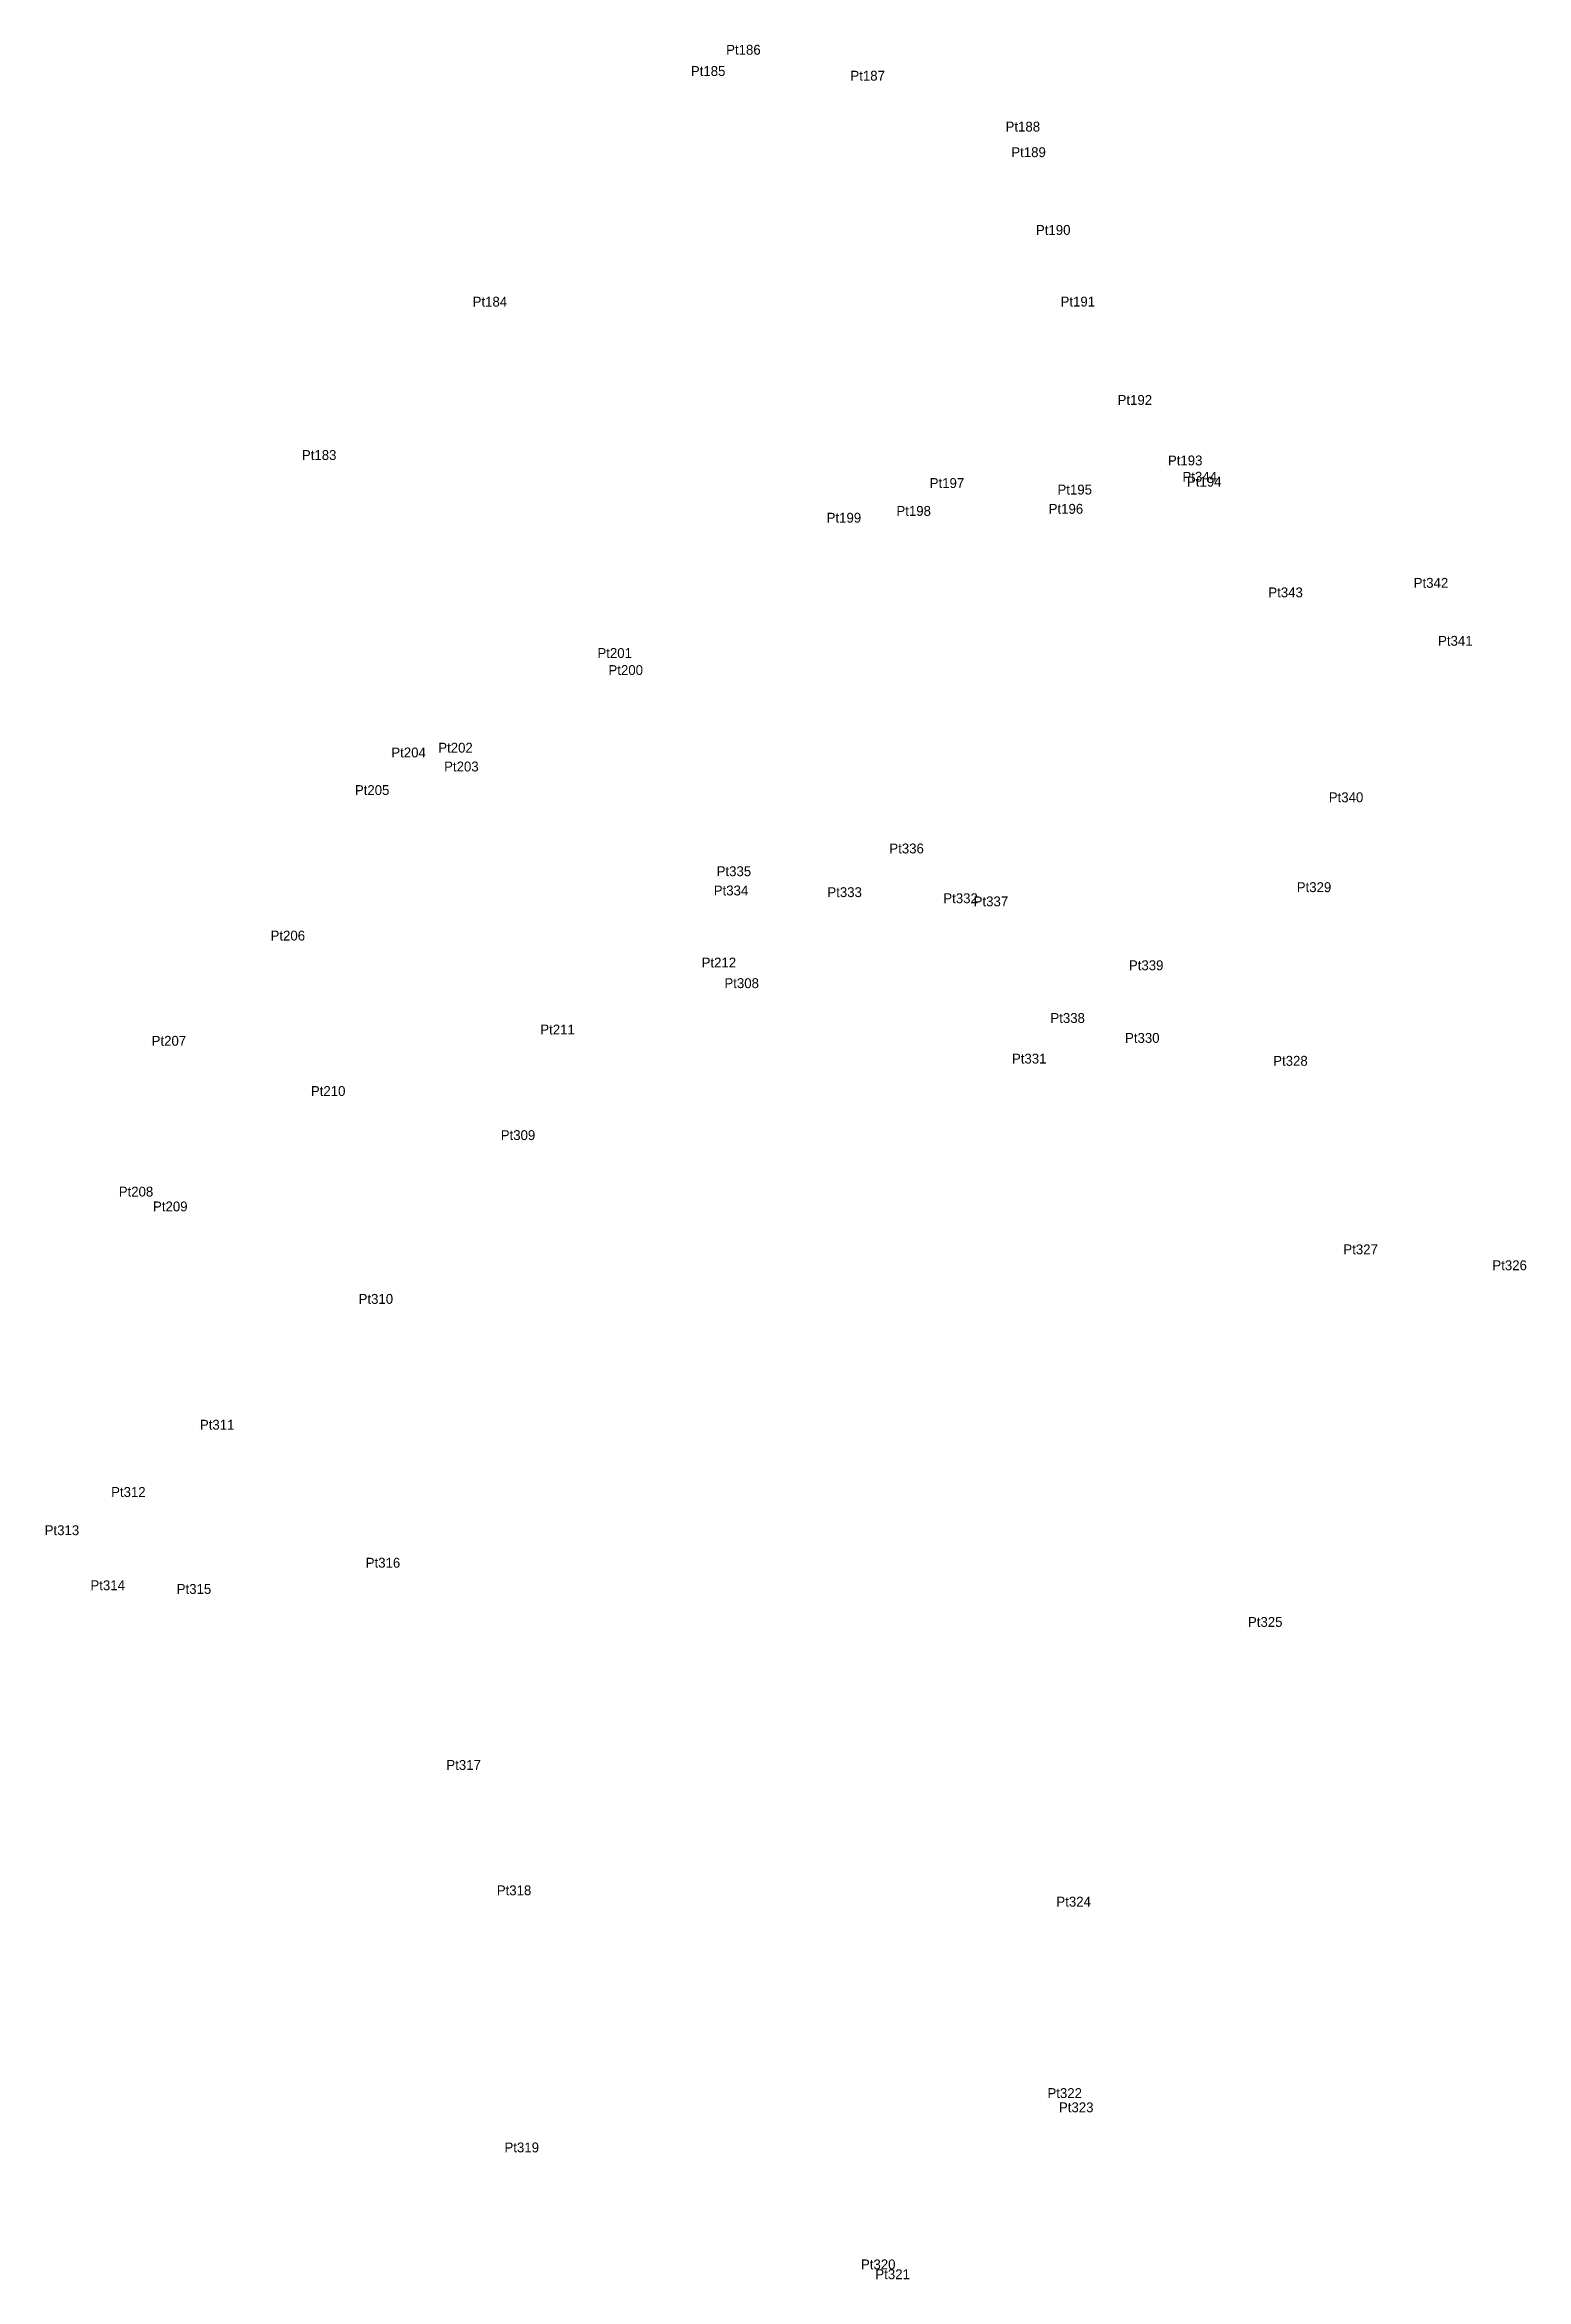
# Model space of a CAD drawing. Extents: x 0 to 667379, y 0 to 1854856.
# Drawn here: x 545383.9 to 545654, y 1832394.5 to 1832801.7 of the extents above; entities that cross this region are included whole.
import ezdxf

# ---------------------------------------------------------------- set-up
doc = ezdxf.new("R2010")
doc.units = 0
doc.layers.add('Level 12', color=7, linetype='Continuous')
doc.layers.add('Level 7', color=7, linetype='Continuous')

msp = doc.modelspace()

# ---------------------------------------------------------------- texts
at = {"layer": 'Level 12'}
for s, p in [('Pt185', (545501.663, 1832795.991)), ('Pt186', (545508.096, 1832799.864)), ('Pt187', (545530.744, 1832795.14)), ('Pt188', (545559.029, 1832785.863)), ('Pt189', (545560.078, 1832781.201)), ('Pt190', (545564.569, 1832767.026)), ('Pt184', (545461.882, 1832753.964)), ('Pt191', (545569.05, 1832753.979)), ('Pt192', (545579.454, 1832736.053)), ('Pt183', (545430.759, 1832726.018)), ('Pt193', (545588.622, 1832725.026)), ('Pt197', (545545.201, 1832720.909)), ('Pt195', (545568.492, 1832719.715)), ('Pt344', (545591.27, 1832722.053)), ('Pt194', (545592.103, 1832721.166)), ('Pt199', (545526.412, 1832714.592)), ('Pt198', (545539.132, 1832715.835)), ('Pt196', (545566.887, 1832716.212)), ('Pt342', (545633.43, 1832702.72)), ('Pt343', (545606.933, 1832700.987)), ('Pt341', (545637.869, 1832692.158)), ('Pt201', (545484.63, 1832689.935)), ('Pt200', (545486.644, 1832686.824)), ('Pt204', (545447.06, 1832671.81)), ('Pt202', (545455.612, 1832672.68)), ('Pt203', (545456.687, 1832669.254)), ('Pt205', (545440.415, 1832664.957)), ('Pt340', (545617.946, 1832663.646)), ('Pt336', (545537.843, 1832654.317)), ('Pt335', (545506.364, 1832650.172)), ('Pt334', (545505.832, 1832646.662)), ('Pt333', (545526.546, 1832646.356)), ('Pt329', (545612.11, 1832647.268)), ('Pt332', (545547.682, 1832645.247)), ('Pt337', (545553.212, 1832644.67)), ('Pt206', (545425.043, 1832638.441)), ('Pt212', (545503.62, 1832633.531)), ('Pt308', (545507.78, 1832629.775)), ('Pt339', (545581.512, 1832633.036)), ('Pt211', (545474.218, 1832621.319)), ('Pt338', (545567.202, 1832623.425)), ('Pt207', (545403.366, 1832619.265)), ('Pt330', (545580.806, 1832619.793)), ('Pt331', (545560.196, 1832616.027)), ('Pt328', (545607.816, 1832615.621)), ('Pt210', (545432.396, 1832610.116)), ('Pt309', (545467.004, 1832602.083)), ('Pt208', (545397.369, 1832591.784)), ('Pt209', (545403.618, 1832589.087)), ('Pt327', (545620.606, 1832581.269)), ('Pt326', (545647.771, 1832578.366)), ('Pt310', (545441.092, 1832572.236)), ('Pt311', (545412.163, 1832549.308)), ('Pt312', (545395.979, 1832537.052)), ('Pt313', (545383.866, 1832530.086)), ('Pt316', (545442.392, 1832524.154)), ('Pt314', (545392.21, 1832520.051)), ('Pt315', (545407.936, 1832519.383)), ('Pt325', (545603.215, 1832513.371)), ('Pt317', (545457.092, 1832487.307)), ('Pt318', (545466.286, 1832464.464)), ('Pt324', (545568.295, 1832462.398)), ('Pt322', (545566.663, 1832427.511)), ('Pt323', (545568.763, 1832424.921)), ('Pt319', (545467.688, 1832417.608)), ('Pt320', (545532.673, 1832396.298)), ('Pt321', (545535.294, 1832394.504))]:
    msp.add_text(s, height=1.8, dxfattribs=at).set_placement(p)

# ---------------------------------------------------------------- linework, layer by layer
at = {"layer": 'Level 7'}
for p, q in [((545508.096, 1832799.864), (545508.096, 1832799.864)), ((545501.663, 1832795.991), (545501.663, 1832795.991)), ((545530.744, 1832795.14), (545530.744, 1832795.14)), ((545559.029, 1832785.863), (545559.029, 1832785.863)), ((545560.078, 1832781.201), (545560.078, 1832781.201)), ((545564.569, 1832767.026), (545564.569, 1832767.026)), ((545461.882, 1832753.964), (545461.882, 1832753.964)), ((545569.05, 1832753.979), (545569.05, 1832753.979)), ((545579.454, 1832736.053), (545579.454, 1832736.053)), ((545430.759, 1832726.018), (545430.759, 1832726.018)), ((545588.622, 1832725.026), (545588.622, 1832725.026)), ((545545.201, 1832720.909), (545545.201, 1832720.909)), ((545591.27, 1832722.053), (545591.27, 1832722.053)), ((545592.103, 1832721.166), (545592.103, 1832721.166)), ((545568.492, 1832719.715), (545568.492, 1832719.715)), ((545526.412, 1832714.592), (545526.412, 1832714.592)), ((545539.132, 1832715.835), (545539.132, 1832715.835)), ((545566.887, 1832716.212), (545566.887, 1832716.212)), ((545606.933, 1832700.987), (545606.933, 1832700.987)), ((545633.43, 1832702.72), (545633.43, 1832702.72)), ((545637.869, 1832692.158), (545637.869, 1832692.158)), ((545484.63, 1832689.935), (545484.63, 1832689.935)), ((545486.644, 1832686.824), (545486.644, 1832686.824)), ((545447.06, 1832671.81), (545447.06, 1832671.81)), ((545455.612, 1832672.68), (545455.612, 1832672.68)), ((545456.687, 1832669.254), (545456.687, 1832669.254)), ((545440.415, 1832664.957), (545440.415, 1832664.957)), ((545617.946, 1832663.646), (545617.946, 1832663.646)), ((545537.843, 1832654.317), (545537.843, 1832654.317)), ((545506.364, 1832650.172), (545506.364, 1832650.172)), ((545612.11, 1832647.268), (545612.11, 1832647.268)), ((545505.832, 1832646.662), (545505.832, 1832646.662)), ((545526.546, 1832646.356), (545526.546, 1832646.356)), ((545547.682, 1832645.247), (545547.682, 1832645.247)), ((545553.212, 1832644.67), (545553.212, 1832644.67)), ((545425.043, 1832638.441), (545425.043, 1832638.441)), ((545503.62, 1832633.531), (545503.62, 1832633.531)), ((545581.512, 1832633.036), (545581.512, 1832633.036)), ((545507.78, 1832629.775), (545507.78, 1832629.775)), ((545567.202, 1832623.425), (545567.202, 1832623.425)), ((545403.366, 1832619.265), (545403.366, 1832619.265)), ((545474.218, 1832621.319), (545474.218, 1832621.319)), ((545580.806, 1832619.793), (545580.806, 1832619.793)), ((545560.196, 1832616.027), (545560.196, 1832616.027)), ((545607.816, 1832615.621), (545607.816, 1832615.621)), ((545432.396, 1832610.116), (545432.396, 1832610.116)), ((545467.004, 1832602.083), (545467.004, 1832602.083)), ((545397.369, 1832591.784), (545397.369, 1832591.784)), ((545403.618, 1832589.087), (545403.618, 1832589.087)), ((545620.606, 1832581.269), (545620.606, 1832581.269)), ((545647.771, 1832578.366), (545647.771, 1832578.366)), ((545441.092, 1832572.236), (545441.092, 1832572.236)), ((545412.163, 1832549.308), (545412.163, 1832549.308)), ((545395.979, 1832537.052), (545395.979, 1832537.052)), ((545383.866, 1832530.086), (545383.866, 1832530.086)), ((545442.392, 1832524.154), (545442.392, 1832524.154)), ((545392.21, 1832520.051), (545392.21, 1832520.051)), ((545407.936, 1832519.383), (545407.936, 1832519.383)), ((545603.215, 1832513.371), (545603.215, 1832513.371)), ((545457.092, 1832487.307), (545457.092, 1832487.307)), ((545466.286, 1832464.464), (545466.286, 1832464.464)), ((545568.295, 1832462.398), (545568.295, 1832462.398)), ((545566.663, 1832427.511), (545566.663, 1832427.511)), ((545568.763, 1832424.921), (545568.763, 1832424.921)), ((545467.688, 1832417.608), (545467.688, 1832417.608)), ((545532.673, 1832396.298), (545532.673, 1832396.298)), ((545535.294, 1832394.504), (545535.294, 1832394.504))]:
    msp.add_line(p, q, dxfattribs=at)

msp.set_redraw_order([(e.dxf.handle, doc.entitydb.next_handle()) for e in msp.query("TEXT MTEXT ATTDEF DIMENSION ARC_DIMENSION")])  # texts and dimensions are drawn at this point

doc.saveas('drawing.dxf')
